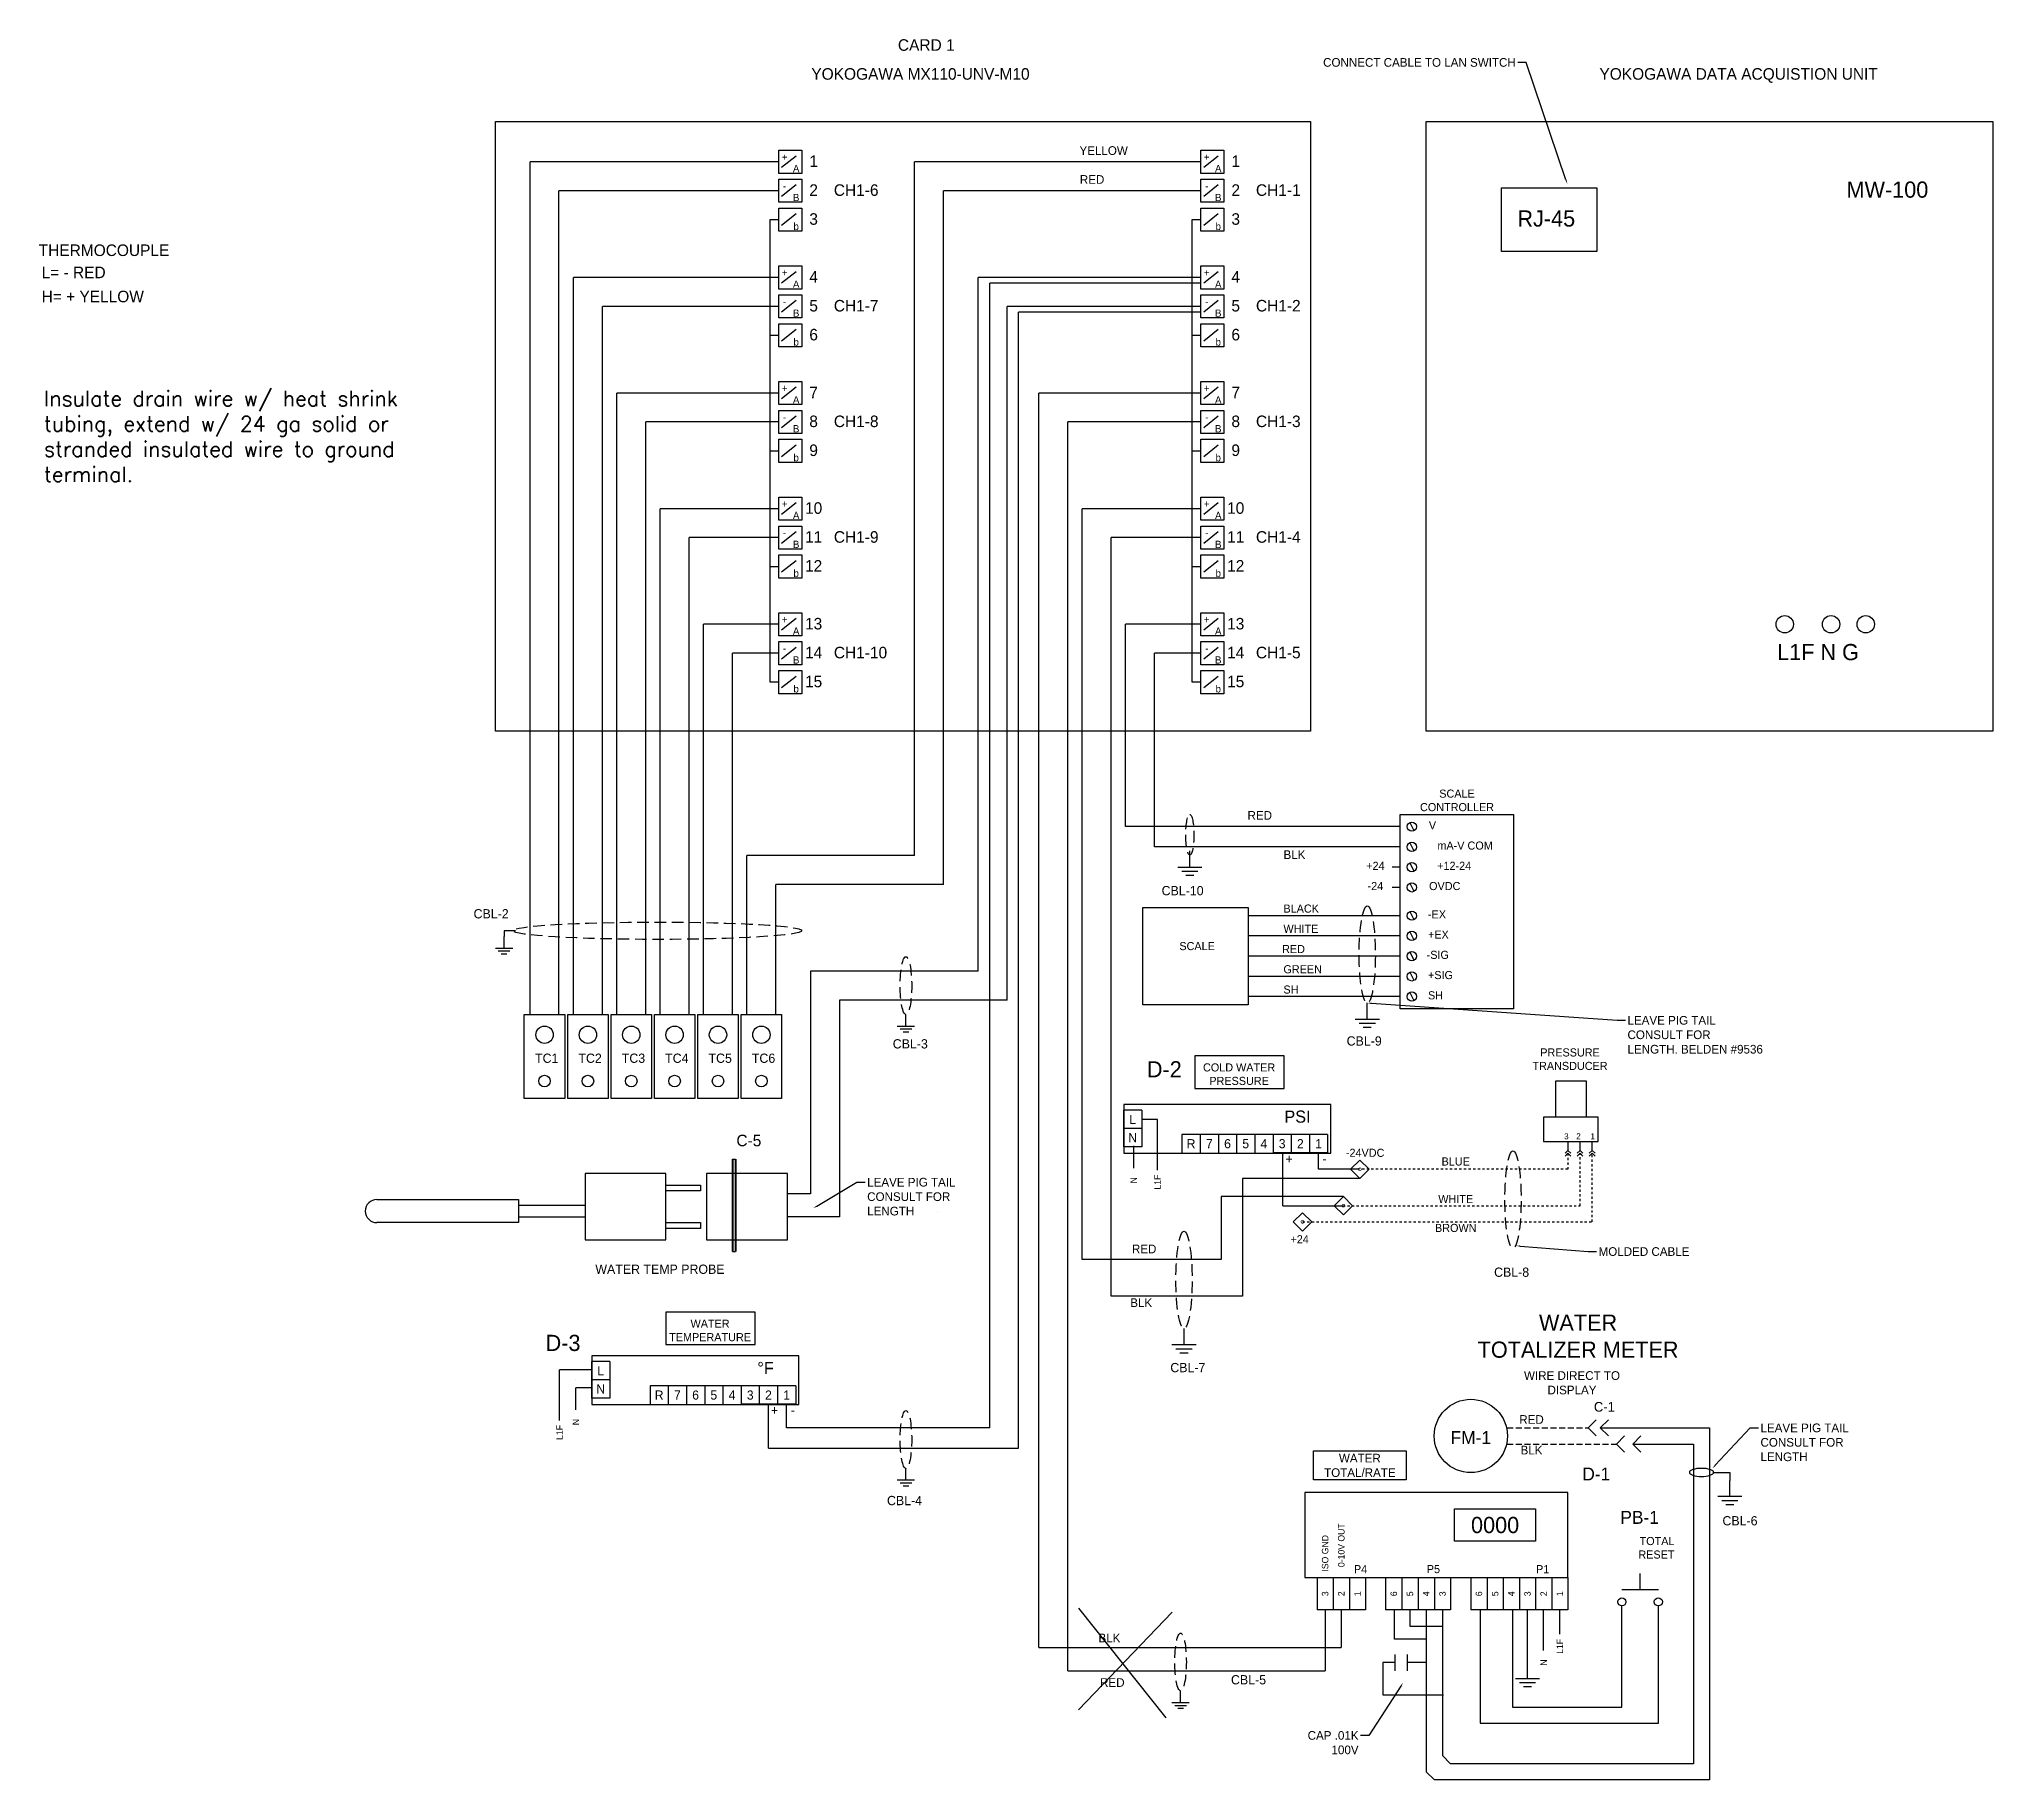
# Model space of a CAD drawing. Extents: x -159 to 139, y -25 to 155.
# Drawn here: x 20.6 to 105.1, y 79.9 to 155.2 of the extents above; entities that cross this region are included whole.
import ezdxf
from ezdxf import colors
from ezdxf.entities.mleader import LeaderData, LeaderLine
from ezdxf.enums import TextEntityAlignment as Align
from ezdxf.math import Vec2, Vec3

# ---------------------------------------------------------------- set-up
doc = ezdxf.new("R2010")
doc.units = 0
doc.header["$MEASUREMENT"] = 0
doc.linetypes.add('DASHED', pattern=[0.75, 0.5, -0.25])
doc.linetypes.add('HIDDEN', pattern=[0.375, 0.25, -0.125])
doc.layers.get('0').update_dxf_attribs({"linetype": 'CONTINUOUS'})
for name, color, linetype in [('COMP', 3, 'CONTINUOUS'), ('DASH', 3, 'DASHED'), ('DEVICE', 5, 'CONTINUOUS'), ('ELEC', 1, 'CONTINUOUS'), ('Field Wire', 2, 'HIDDEN'), ('HIDDEN', 3, 'HIDDEN'), ('TERMINAL', 6, 'CONTINUOUS'), ('TEXT', 4, 'CONTINUOUS'), ('WIRE', 1, 'CONTINUOUS'), ('WIRE BIG', 1, 'CONTINUOUS')]:
    doc.layers.add(name, color=color, linetype=linetype)
doc.styles.add('SIMPLEX', font='SIMPLEX.shx')

msp = doc.modelspace()

# ---------------------------------------------------------------- texts
for s, height, p in [('CARD 1', 0.5, (59.00461, 154.67717)), ('YOKOGAWA MX110-UNV-M10', 0.5, (58.75461, 153.42717)), ('YOKOGAWA DATA ACQUISTION UNIT', 0.5, (94.12961, 153.42717)), ('+', 0.3125, (52.87961, 149.92717)), ('A', 0.3125, (53.37961, 149.42717)), ('1', 0.5, (54.13461, 149.65329)), ('+', 0.3125, (71.12961, 149.92717)), ('A', 0.3125, (71.62961, 149.42717)), ('1', 0.5, (72.38461, 149.65329)), ('-', 0.3125, (52.87961, 148.67717)), ('2', 0.5, (54.13461, 148.40329)), ('-', 0.3125, (71.12961, 148.67717)), ('2', 0.5, (72.38461, 148.40329)), ('B', 0.3125, (53.37961, 148.17717)), ('B', 0.3125, (71.62961, 148.17717)), ('b', 0.3125, (53.37961, 146.92717)), ('3', 0.5, (54.13461, 147.15329)), ('b', 0.3125, (71.62961, 146.92717)), ('3', 0.5, (72.38461, 147.15329)), ('+', 0.3125, (52.87961, 144.92717)), ('A', 0.3125, (53.37961, 144.42717)), ('4', 0.5, (54.13461, 144.65329)), ('+', 0.3125, (71.12961, 144.92717)), ('A', 0.3125, (71.62961, 144.42717)), ('4', 0.5, (72.38461, 144.65329)), ('-', 0.3125, (52.87961, 143.67717)), ('5', 0.5, (54.13461, 143.40329)), ('-', 0.3125, (71.12961, 143.67717)), ('5', 0.5, (72.38461, 143.40329)), ('B', 0.3125, (53.37961, 143.17717)), ('B', 0.3125, (71.62961, 143.17717)), ('b', 0.3125, (53.37961, 141.92717)), ('6', 0.5, (54.13461, 142.15329)), ('b', 0.3125, (71.62961, 141.92717)), ('6', 0.5, (72.38461, 142.15329)), ('+', 0.3125, (52.87961, 139.92717)), ('A', 0.3125, (53.37961, 139.42717)), ('7', 0.5, (54.13461, 139.65329)), ('+', 0.3125, (71.12961, 139.92717)), ('A', 0.3125, (71.62961, 139.42717)), ('7', 0.5, (72.38461, 139.65329)), ('-', 0.3125, (52.87961, 138.67717)), ('8', 0.5, (54.13461, 138.40329)), ('-', 0.3125, (71.12961, 138.67717)), ('8', 0.5, (72.38461, 138.40329)), ('B', 0.3125, (53.37961, 138.17717)), ('B', 0.3125, (71.62961, 138.17717)), ('b', 0.3125, (53.37961, 136.92717)), ('9', 0.5, (54.13461, 137.15329)), ('b', 0.3125, (71.62961, 136.92717)), ('9', 0.5, (72.38461, 137.15329)), ('+', 0.3125, (52.87961, 134.92717)), ('+', 0.3125, (71.12961, 134.92717)), ('A', 0.3125, (53.37961, 134.42717)), ('10', 0.5, (54.13461, 134.65329)), ('A', 0.3125, (71.62961, 134.42717)), ('10', 0.5, (72.38461, 134.65329)), ('-', 0.3125, (52.87961, 133.67717)), ('B', 0.3125, (53.37961, 133.17717)), ('11', 0.5, (54.13461, 133.40329)), ('-', 0.3125, (71.12961, 133.67717)), ('B', 0.3125, (71.62961, 133.17717)), ('11', 0.5, (72.38461, 133.40329)), ('12', 0.5, (54.13461, 132.15329)), ('12', 0.5, (72.38461, 132.15329)), ('b', 0.3125, (53.37961, 131.92717)), ('b', 0.3125, (71.62961, 131.92717)), ('+', 0.3125, (52.87961, 129.92717)), ('13', 0.5, (54.13461, 129.65329)), ('+', 0.3125, (71.12961, 129.92717)), ('13', 0.5, (72.38461, 129.65329)), ('A', 0.3125, (53.37961, 129.42717)), ('A', 0.3125, (71.62961, 129.42717)), ('-', 0.3125, (52.87961, 128.67717)), ('B', 0.3125, (53.37961, 128.17717)), ('14', 0.5, (54.13461, 128.40329)), ('-', 0.3125, (71.12961, 128.67717)), ('B', 0.3125, (71.62961, 128.17717)), ('14', 0.5, (72.38461, 128.40329)), ('15', 0.5, (54.13461, 127.15329)), ('15', 0.5, (72.38461, 127.15329)), ('b', 0.3125, (53.37961, 126.92717)), ('b', 0.3125, (71.62961, 126.92717))]:
    msp.add_text(s, height=height).set_placement(p, align=Align.CENTER)
for s, p in [('CH1-6', (55.00961, 148.40329)), ('CH1-1', (73.25961, 148.40329)), ('CH1-7', (55.00961, 143.40329)), ('CH1-2', (73.25961, 143.40329)), ('CH1-8', (55.00961, 138.40329)), ('CH1-3', (73.25961, 138.40329)), ('CH1-9', (55.00961, 133.40329)), ('CH1-4', (73.25961, 133.40329)), ('CH1-10', (55.00961, 128.40329)), ('CH1-5', (73.25961, 128.40329))]:
    msp.add_text(s, height=0.5).set_placement(p)
for s, insert, char_height, width, attachment_point in [('SCALE\\PCONTROLLER', (81.95393, 122.72873), 0.35, 3.3171432, 2), ('SCALE', (70.71507, 116.13587), 0.35, 3.3171432, 2), ('PRESSURE\\PTRANSDUCER', (86.84007, 111.53587), 0.35, 3.3171432, 2), ('COLD WATER PRESSURE', (72.53115, 110.4192), 0.35, 4.2349837, 5), ('PSI', (75.05489, 108.58214), 0.525, 3.9375, 5), ('WATER TEMPERATURE', (49.65751, 99.33707), 0.35, 4.2349837, 5), ('%%DF', (52.05625, 97.7125), 0.525, 3.9375, 5)]:
    msp.add_mtext(s, dxfattribs=dict(insert=insert, char_height=char_height, width=width, attachment_point=attachment_point))
at = {"layer": 'COMP'}
msp.add_text('0000', height=0.7, dxfattribs=at).set_placement((83.6, 90.925), align=Align.MIDDLE_CENTER)
for s, p in [('ISO GND', (76.25, 89.7)), ('0-10V OUT', (76.95, 90.05)), ('3', (76.25, 87.95)), ('2', (76.95, 87.95)), ('1', (77.65, 87.95)), ('6', (79.21774, 87.95)), ('5', (79.91774, 87.95)), ('4', (80.61774, 87.95)), ('3', (81.325, 87.95)), ('6', (82.9, 87.95)), ('5', (83.6, 87.95)), ('4', (84.3, 87.95)), ('3', (85, 87.95)), ('2', (85.7, 87.95)), ('1', (86.4, 87.95))]:
    msp.add_text(s, height=0.28, rotation=90, dxfattribs=at).set_placement(p, align=Align.MIDDLE_CENTER)
at = {"layer": 'COMP', "insert": (77.75278, 93.5), "char_height": 0.375, "width": 4.3805521, "attachment_point": 5}
msp.add_mtext('WATER \\PTOTAL/RATE', dxfattribs=at)
at = {"layer": 'TEXT'}
for s, height, p in [('YELLOW', 0.375, (66.675, 150.175)), ('RED', 0.375, (66.175, 148.925)), ('RED', 0.375, (73.425, 121.425)), ('BLK', 0.375, (74.925, 119.725)), ('D-2', 0.7, (69.29864, 110.28214)), ('RED', 0.375, (68.425, 102.675)), ('BLK', 0.375, (68.3, 100.35)), ('D-3', 0.7, (43.3, 98.45)), ('RED', 0.375, (85.175, 95.3)), ('C-1', 0.42, (88.325, 95.825)), ('FM-1', 0.56, (82.55, 94.425)), ('BLK', 0.375, (85.175, 93.975)), ('D-1', 0.56, (87.975, 92.85)), ('PB-1', 0.56, (89.85, 90.975)), ('BLK', 0.375, (66.925, 85.85)), ('RED', 0.375, (67.05, 83.925))]:
    msp.add_text(s, height=height, dxfattribs=at).set_placement(p, align=Align.CENTER)
at = {"layer": 'TEXT', "color": 4}
for s, p in [('THERMOCOUPLE', (20.62961, 145.80217)), ('H= + YELLOW', (20.75461, 143.80217)), ('C-5', (50.79628, 107.30217))]:
    msp.add_text(s, height=0.5, dxfattribs=at).set_placement(p)
at = {"layer": 'TEXT'}
for s, height, p in [('L= - RED', 0.5, (20.75461, 144.84384)), ('CBL-10', 0.4, (69.18163, 118.15731)), ('CBL-2', 0.4, (39.43163, 117.15731)), ('CBL-3', 0.4, (57.55663, 111.53231)), ('CBL-9', 0.4, (77.18163, 111.65731)), ('3', 0.2625, (86.58385, 107.60374)), ('2', 0.2625, (87.10885, 107.60374)), ('1', 0.2625, (87.72135, 107.60374)), ('CBL-8', 0.4, (83.55663, 101.65731)), ('CBL-7', 0.4, (69.55663, 97.53231)), ('CBL-4', 0.4, (57.30663, 91.78231)), ('CBL-6', 0.4, (93.43163, 90.90731)), ('CBL-5', 0.4, (72.18163, 84.03231))]:
    msp.add_text(s, height=height, dxfattribs=at).set_placement(p)
at = {"layer": 'TEXT', "lineweight": 30}
for s, p in [('V', (81.04864, 121.00714)), ('mA-V COM', (83.49864, 120.13214)), ('+12-24', (82.56531, 119.25714)), ('OVDC', (82.09864, 118.38214))]:
    msp.add_text(s, height=0.35, dxfattribs=at).set_placement(p, align=Align.RIGHT)
for s, p in [('+24', (78.42364, 119.25714)), ('-24', (78.42364, 118.38214)), ('BLUE', (81.89837, 106.47138)), ('WHITE', (81.89837, 104.84638)), ('BROWN', (81.89837, 103.59638)), ('+24', (75.14864, 103.10714))]:
    msp.add_text(s, height=0.35, dxfattribs=at).set_placement(p, align=Align.CENTER)
for s, p in [('BLACK', (74.44864, 117.40714)), ('-EX', (80.69864, 117.15714)), ('WHITE', (74.44864, 116.53214)), ('+EX', (80.69864, 116.28214)), ('RED', (74.39031, 115.65714)), ('-SIG', (80.64031, 115.40714)), ('GREEN', (74.44864, 114.78214)), ('SH', (74.44864, 113.90714)), ('+SIG', (80.69864, 114.53214)), ('SH', (80.69864, 113.65714)), ('-24VDC', (77.14837, 106.84638))]:
    msp.add_text(s, height=0.35, dxfattribs=at).set_placement(p)
at = {"layer": 'TEXT'}
for s, p in [('TC1', (43.09991, 110.91098)), ('TC2', (44.97491, 110.91098)), ('TC3', (46.84991, 110.91098)), ('TC4', (48.72491, 110.91098)), ('TC5', (50.59991, 110.91098)), ('TC6', (52.47491, 110.91098)), ('WATER TEMP PROBE', (50.28342, 101.78598))]:
    msp.add_text(s, height=0.4, dxfattribs=at).set_placement(p, align=Align.RIGHT)
for s, p in [('L', (67.9283, 108.46417)), ('N', (67.9283, 107.67667)), ('R', (70.45429, 107.41417)), ('7', (71.24179, 107.41417)), ('6', (72.02929, 107.41417)), ('5', (72.81679, 107.41417)), ('4', (73.60429, 107.41417)), ('3', (74.39179, 107.41417)), ('2', (75.17929, 107.41417)), ('1', (75.96679, 107.41417)), ('+', (74.69179, 106.75726)), ('-', (76.22929, 106.75726)), ('L', (44.92965, 97.59453)), ('N', (44.92965, 96.80703)), ('R', (47.45565, 96.54453)), ('7', (48.24315, 96.54453)), ('6', (49.03065, 96.54453)), ('5', (49.81815, 96.54453)), ('4', (50.60565, 96.54453)), ('3', (51.39315, 96.54453)), ('2', (52.18065, 96.54453)), ('1', (52.96815, 96.54453)), ('+', (52.44315, 95.88763)), ('-', (53.23065, 95.88763))]:
    msp.add_text(s, height=0.39375, dxfattribs=at).set_placement(p, align=Align.MIDDLE_CENTER)
for s, p in [('N', (67.97364, 105.83214)), ('L1F', (69.00105, 105.75123)), ('N', (43.85, 95.375)), ('L1F', (43.15, 94.925)), ('L1F', (86.4, 85.675)), ('N', (85.7, 84.975))]:
    msp.add_text(s, height=0.28, rotation=90, dxfattribs=at).set_placement(p, align=Align.MIDDLE_CENTER)
for s, p in [('P4', (77.78322, 89.01559)), ('P5', (80.93322, 89.01559)), ('P1', (85.65822, 89.01559))]:
    msp.add_text(s, height=0.35, dxfattribs=at).set_placement(p, align=Align.MIDDLE)
at = {"layer": 'TEXT', "linetype": 'ByBlock', "char_height": 0.7, "width": 10.675, "attachment_point": 2}
for s, insert in [('MW-100', (100.5625, 149.025)), ('RJ-45', (85.8125, 147.775)), ('L1F N G', (97.5625, 129.025)), ('WATER\\PTOTALIZER METER', (87.1875, 100.025))]:
    msp.add_mtext(s, dxfattribs=dict(at, insert=insert))
at = {"layer": 'TEXT', "color": 4, "insert": (20.85994, 139.96926), "char_height": 0.65625, "width": 17.1445312, "attachment_point": 1, "style": 'SIMPLEX'}
msp.add_mtext('Insulate drain wire w/ heat shrink tubing, extend w/ 24 ga solid or stranded insulated wire to ground terminal.', dxfattribs=at)
at = {"layer": 'TEXT', "linetype": 'ByBlock', "lineweight": 30, "insert": (86.925, 97.575), "char_height": 0.375, "width": 5.8405712, "attachment_point": 2}
msp.add_mtext('WIRE DIRECT TO DISPLAY ', dxfattribs=at)
at = {"layer": 'TEXT', "linetype": 'ByBlock', "lineweight": 30, "insert": (91.35597, 90.40597), "char_height": 0.35, "attachment_point": 3}
msp.add_mtext_dynamic_manual_height_columns('TOTAL\\PRESET', width=3.0473107, gutter_width=1.25, heights=[0], dxfattribs=at)

# ---------------------------------------------------------------- blocks, each defined once
blk = doc.blocks.new('GND')
for p, q in [((0, -0.5), (0, 0)), ((-0.375, -0.5), (0.375, -0.5)), ((-0.25, -0.625), (0.25, -0.625)), ((-0.125, -0.75), (0.125, -0.75))]:
    blk.add_line(p, q)

# ---------------------------------------------------------------- linework, layer by layer
for p, q in [((76.49864, 109.10714), (67.54214, 109.10714)), ((67.54214, 109.10714), (67.54214, 107.00714)), ((76.49864, 107.00714), (76.49864, 109.10714)), ((88.06114, 108.56764), (85.68814, 108.56764)), ((85.68814, 108.56764), (85.68814, 107.50714)), ((88.06114, 107.50714), (88.06114, 108.56764)), ((85.68814, 107.50714), (88.06114, 107.50714)), ((67.54214, 107.00714), (76.49864, 107.00714)), ((53.5, 98.2375), (44.5435, 98.2375)), ((44.5435, 98.2375), (44.5435, 96.1375)), ((53.5, 96.1375), (53.5, 98.2375)), ((44.5435, 96.1375), (53.5, 96.1375))]:
    msp.add_line(p, q)
at = {"linetype": 'ByBlock'}
for points in [[(74.47364, 111.20714), (70.62364, 111.20714), (70.62364, 109.80714), (74.47364, 109.80714)], [(87.53614, 108.55714), (86.22364, 108.55714), (86.22364, 110.13214), (87.53614, 110.13214)], [(51.6, 100.125), (47.75, 100.125), (47.75, 98.725), (51.6, 98.725)]]:
    msp.add_lwpolyline(points, close=True, dxfattribs=at)
at = {"layer": 'COMP'}
for p, q in [((53.375, 150.125), (52.75, 149.625)), ((71.625, 150.125), (71, 149.625)), ((53.375, 148.875), (52.75, 148.375)), ((71.625, 148.875), (71, 148.375)), ((53.375, 147.625), (52.75, 147.125)), ((71.625, 147.625), (71, 147.125)), ((53.375, 145.125), (52.75, 144.625)), ((71.625, 145.125), (71, 144.625)), ((53.375, 143.875), (52.75, 143.375)), ((71.625, 143.875), (71, 143.375)), ((53.375, 142.625), (52.75, 142.125)), ((71.625, 142.625), (71, 142.125)), ((53.375, 140.125), (52.75, 139.625)), ((71.625, 140.125), (71, 139.625)), ((53.375, 138.875), (52.75, 138.375)), ((71.625, 138.875), (71, 138.375)), ((53.375, 137.625), (52.75, 137.125)), ((71.625, 137.625), (71, 137.125)), ((53.375, 135.125), (52.75, 134.625)), ((71.625, 135.125), (71, 134.625)), ((53.375, 133.875), (52.75, 133.375)), ((71.625, 133.875), (71, 133.375)), ((53.375, 132.625), (52.75, 132.125)), ((71.625, 132.625), (71, 132.125)), ((53.375, 130.125), (52.75, 129.625)), ((71.625, 130.125), (71, 129.625)), ((53.375, 128.875), (52.75, 128.375)), ((71.625, 128.875), (71, 128.375)), ((53.375, 127.625), (52.75, 127.125)), ((71.625, 127.625), (71, 127.125)), ((68.32205, 108.85792), (67.53455, 108.85792)), ((67.53455, 108.85792), (67.53455, 108.07042)), ((68.32205, 108.85792), (68.32205, 108.07042)), ((68.32205, 108.07042), (67.53455, 108.07042)), ((68.32205, 108.07042), (67.53455, 108.07042)), ((67.53455, 108.07042), (67.53455, 107.28292)), ((68.32205, 108.07042), (68.32205, 107.28292)), ((70.84804, 107.80792), (70.06054, 107.80792)), ((70.06054, 107.80792), (70.06054, 107.02042)), ((71.63554, 107.80792), (70.84804, 107.80792)), ((70.84804, 107.80792), (70.84804, 107.02042)), ((72.42304, 107.80792), (71.63554, 107.80792)), ((71.63554, 107.80792), (71.63554, 107.02042)), ((73.21054, 107.80792), (72.42304, 107.80792)), ((72.42304, 107.80792), (72.42304, 107.02042)), ((73.99804, 107.80792), (73.21054, 107.80792)), ((73.21054, 107.80792), (73.21054, 107.02042)), ((74.78554, 107.80792), (73.99804, 107.80792)), ((73.99804, 107.80792), (73.99804, 107.02042)), ((75.57304, 107.80792), (74.78554, 107.80792)), ((74.78554, 107.80792), (74.78554, 107.02042)), ((74.78554, 107.80792), (74.78554, 107.02042)), ((76.36054, 107.80792), (75.57304, 107.80792)), ((75.57304, 107.80792), (75.57304, 107.02042)), ((76.36054, 107.80792), (76.36054, 107.02042)), ((68.32205, 107.28292), (67.53455, 107.28292)), ((74.78554, 107.02042), (73.99804, 107.02042)), ((75.57304, 107.02042), (74.78554, 107.02042)), ((76.36054, 107.02042), (75.57304, 107.02042)), ((45.3234, 97.98828), (44.5359, 97.98828)), ((44.5359, 97.98828), (44.5359, 97.20078)), ((45.3234, 97.20078), (44.5359, 97.20078)), ((45.3234, 97.20078), (44.5359, 97.20078)), ((44.5359, 97.20078), (44.5359, 96.41328)), ((45.3234, 97.98828), (45.3234, 97.20078)), ((45.3234, 97.20078), (45.3234, 96.41328)), ((45.3234, 96.41328), (44.5359, 96.41328)), ((47.8494, 96.93828), (47.0619, 96.93828)), ((47.0619, 96.93828), (47.0619, 96.15078)), ((48.6369, 96.93828), (47.8494, 96.93828)), ((47.8494, 96.93828), (47.8494, 96.15078)), ((49.4244, 96.93828), (48.6369, 96.93828)), ((48.6369, 96.93828), (48.6369, 96.15078)), ((50.2119, 96.93828), (49.4244, 96.93828)), ((49.4244, 96.93828), (49.4244, 96.15078)), ((50.9994, 96.93828), (50.2119, 96.93828)), ((50.2119, 96.93828), (50.2119, 96.15078)), ((51.7869, 96.93828), (50.9994, 96.93828)), ((50.9994, 96.93828), (50.9994, 96.15078)), ((52.5744, 96.93828), (51.7869, 96.93828)), ((51.7869, 96.93828), (51.7869, 96.15078)), ((51.7869, 96.93828), (51.7869, 96.15078)), ((53.3619, 96.93828), (52.5744, 96.93828)), ((52.5744, 96.93828), (52.5744, 96.15078)), ((53.3619, 96.93828), (53.3619, 96.15078)), ((51.7869, 96.15078), (50.9994, 96.15078)), ((52.5744, 96.15078), (51.7869, 96.15078)), ((53.3619, 96.15078), (52.5744, 96.15078)), ((75.375, 92.325), (75.375, 88.65)), ((86.75, 92.325), (75.375, 92.325)), ((86.75, 88.65), (86.75, 92.325)), ((81.85, 91.625), (85.35, 91.625)), ((81.85, 90.225), (81.85, 91.625)), ((85.35, 91.625), (85.35, 90.225)), ((85.35, 90.225), (81.85, 90.225)), ((75.375, 88.65), (86.75, 88.65)), ((75.9, 88.65), (75.9, 87.25)), ((76.6, 88.65), (76.6, 87.25)), ((77.3, 88.65), (77.3, 87.25)), ((78, 88.65), (78, 87.25)), ((78.86774, 88.65), (78.86774, 87.25)), ((79.56774, 88.65), (79.56774, 87.25)), ((80.26774, 88.65), (80.26774, 87.25)), ((80.975, 88.65), (80.975, 87.25)), ((81.675, 88.65), (81.675, 87.25)), ((82.55, 88.65), (82.55, 87.25)), ((83.25, 88.65), (83.25, 87.25)), ((83.95, 88.65), (83.95, 87.25)), ((84.65, 88.65), (84.65, 87.25)), ((85.35, 88.65), (85.35, 87.25)), ((86.05, 88.65), (86.05, 87.25)), ((86.75, 88.65), (86.75, 87.25)), ((76.6, 87.25), (75.9, 87.25)), ((77.3, 87.25), (76.6, 87.25)), ((78, 87.25), (77.3, 87.25)), ((79.56774, 87.25), (78.86774, 87.25)), ((80.26774, 87.25), (79.56774, 87.25)), ((80.96774, 87.25), (80.26774, 87.25)), ((81.675, 87.25), (80.975, 87.25)), ((83.25, 87.25), (82.55, 87.25)), ((83.95, 87.25), (83.25, 87.25)), ((84.65, 87.25), (83.95, 87.25)), ((85.35, 87.25), (84.65, 87.25)), ((86.05, 87.25), (85.35, 87.25)), ((86.75, 87.25), (86.05, 87.25))]:
    msp.add_line(p, q, dxfattribs=at)
at = {"layer": 'COMP', "linetype": 'ByBlock'}
for p, q in [((79.91464, 121.3052), (80.08964, 120.9552)), ((79.91464, 120.4302), (80.08964, 120.0802)), ((79.91464, 119.5552), (80.08964, 119.2052)), ((79.91464, 118.6802), (80.08964, 118.3302)), ((79.91464, 117.4552), (80.08964, 117.1052)), ((79.91464, 116.5802), (80.08964, 116.2302)), ((79.91464, 115.7052), (80.08964, 115.3552)), ((79.91464, 114.8302), (80.08964, 114.4802)), ((79.91464, 113.9552), (80.08964, 113.6052))]:
    msp.add_line(p, q, dxfattribs=at)
at = {"layer": 'COMP', "linetype": 'ByBlock', "lineweight": 30}
for p, q in [((89.87162, 88.125), (89.87162, 88.825)), ((90.65912, 88.125), (89.08412, 88.125))]:
    msp.add_line(p, q, dxfattribs=at)
at = {"layer": 'COMP'}
for points in [[(40.375, 151.625), (75.625, 151.625), (75.625, 125.25), (40.375, 125.25)], [(80.625, 151.625), (105.125, 151.625), (105.125, 125.25), (80.625, 125.25)], [(52.625, 150.375), (53.625, 150.375), (53.625, 149.375), (52.625, 149.375)], [(70.875, 150.375), (71.875, 150.375), (71.875, 149.375), (70.875, 149.375)], [(52.625, 149.125), (53.625, 149.125), (53.625, 148.125), (52.625, 148.125)], [(70.875, 149.125), (71.875, 149.125), (71.875, 148.125), (70.875, 148.125)], [(83.875, 148.75), (88, 148.75), (88, 146), (83.875, 146)], [(52.625, 147.875), (53.625, 147.875), (53.625, 146.875), (52.625, 146.875)], [(70.875, 147.875), (71.875, 147.875), (71.875, 146.875), (70.875, 146.875)], [(52.625, 145.375), (53.625, 145.375), (53.625, 144.375), (52.625, 144.375)], [(70.875, 145.375), (71.875, 145.375), (71.875, 144.375), (70.875, 144.375)], [(52.625, 144.125), (53.625, 144.125), (53.625, 143.125), (52.625, 143.125)], [(70.875, 144.125), (71.875, 144.125), (71.875, 143.125), (70.875, 143.125)], [(52.625, 142.875), (53.625, 142.875), (53.625, 141.875), (52.625, 141.875)], [(70.875, 142.875), (71.875, 142.875), (71.875, 141.875), (70.875, 141.875)], [(52.625, 140.375), (53.625, 140.375), (53.625, 139.375), (52.625, 139.375)], [(70.875, 140.375), (71.875, 140.375), (71.875, 139.375), (70.875, 139.375)], [(52.625, 139.125), (53.625, 139.125), (53.625, 138.125), (52.625, 138.125)], [(70.875, 139.125), (71.875, 139.125), (71.875, 138.125), (70.875, 138.125)], [(52.625, 137.875), (53.625, 137.875), (53.625, 136.875), (52.625, 136.875)], [(70.875, 137.875), (71.875, 137.875), (71.875, 136.875), (70.875, 136.875)], [(52.625, 135.375), (53.625, 135.375), (53.625, 134.375), (52.625, 134.375)], [(70.875, 135.375), (71.875, 135.375), (71.875, 134.375), (70.875, 134.375)], [(52.625, 134.125), (53.625, 134.125), (53.625, 133.125), (52.625, 133.125)], [(70.875, 134.125), (71.875, 134.125), (71.875, 133.125), (70.875, 133.125)], [(52.625, 132.875), (53.625, 132.875), (53.625, 131.875), (52.625, 131.875)], [(70.875, 132.875), (71.875, 132.875), (71.875, 131.875), (70.875, 131.875)], [(52.625, 130.375), (53.625, 130.375), (53.625, 129.375), (52.625, 129.375)], [(70.875, 130.375), (71.875, 130.375), (71.875, 129.375), (70.875, 129.375)], [(52.625, 129.125), (53.625, 129.125), (53.625, 128.125), (52.625, 128.125)], [(70.875, 129.125), (71.875, 129.125), (71.875, 128.125), (70.875, 128.125)], [(52.625, 127.875), (53.625, 127.875), (53.625, 126.875), (52.625, 126.875)], [(70.875, 127.875), (71.875, 127.875), (71.875, 126.875), (70.875, 126.875)], [(79.5, 121.65), (84.4, 121.65), (84.4, 113.25), (79.5, 113.25)], [(68.375, 117.625), (72.925, 117.625), (72.925, 113.425), (68.375, 113.425)], [(75.75, 94.125), (79.75, 94.125), (79.75, 92.875), (75.75, 92.875)]]:
    msp.add_lwpolyline(points, close=True, dxfattribs=at)
for centre, radius in [((96.125, 129.875), 0.375), ((98.125, 129.875), 0.375), ((99.625, 129.875), 0.375), ((82.55, 94.775), 1.58469)]:
    msp.add_circle(centre, radius, dxfattribs=at)
at = {"layer": 'COMP', "linetype": 'ByBlock'}
for centre in [(79.99901, 121.125), (79.99901, 120.25), (79.99901, 119.375), (79.99901, 118.5), (79.99901, 117.275), (79.99901, 116.4), (79.99901, 115.525), (79.99901, 114.65), (79.99901, 113.775)]:
    msp.add_circle(centre, 0.20099, dxfattribs=at)
at = {"layer": 'COMP', "linetype": 'ByBlock', "lineweight": 30}
for centre in [(89.08412, 87.6), (90.65912, 87.6)]:
    msp.add_circle(centre, 0.175, dxfattribs=at)
at = {"layer": 'DASH', "linetype": 'ByBlock'}
for p, q in [((87.625, 95.125), (87.975, 95.475)), ((88.15, 95.125), (88.5, 95.475)), ((87.625, 95.125), (87.975, 94.775)), ((88.15, 95.125), (88.5, 94.775)), ((88.85, 94.425), (89.2, 94.775)), ((89.55, 94.425), (89.9, 94.775)), ((88.85, 94.425), (89.2, 94.075)), ((89.55, 94.425), (89.9, 94.075))]:
    msp.add_line(p, q, dxfattribs=at)
at = {"layer": 'DASH'}
for centre, major_axis, ratio in [((70.4, 120.775), (0, 0.875), 0.2), ((78.07267, 115.59913), (0, 2.1), 0.16666667), ((47.375, 116.625), (6.25, 0), 0.06), ((58.125, 114.25), (0, -1.25), 0.2), ((84.375, 105), (0, 2.1), 0.16666667), ((70.15, 101.525), (0, 2.1), 0.16666667), ((58.125, 94.625), (0, -1.25), 0.2), ((70, 85), (0, -1.25), 0.2)]:
    msp.add_ellipse(centre, major_axis=major_axis, ratio=ratio, dxfattribs=at)
at = {"layer": 'DEVICE', "lineweight": 40}
for p, q in [((50.625, 106.75), (50.625, 102.75)), ((50.75, 106.75), (50.75, 102.75))]:
    msp.add_line(p, q, dxfattribs=at)
at = {"layer": 'DEVICE'}
for p, q in [((50.625, 106.75), (50.75, 106.75)), ((47.75, 106.125), (44.25, 106.125)), ((44.25, 106.125), (44.25, 103.25)), ((47.75, 103.25), (47.75, 106.125)), ((47.75, 105.625), (49.25, 105.625)), ((49.25, 105.625), (49.25, 105.375)), ((53, 106.125), (49.5, 106.125)), ((49.5, 106.125), (49.5, 103.25)), ((53, 103.25), (53, 106.125)), ((35.25, 105), (41.375, 105)), ((41.375, 105), (41.375, 104)), ((49.25, 105.375), (47.75, 105.375)), ((41.375, 104), (35.25, 104)), ((47.75, 104), (49.25, 104)), ((49.25, 104), (49.25, 103.75)), ((59.5, 104.5), (59.5, 104.5)), ((44.25, 103.25), (47.75, 103.25)), ((49.25, 103.75), (47.75, 103.75)), ((49.5, 103.25), (53, 103.25)), ((50.625, 102.75), (50.75, 102.75))]:
    msp.add_line(p, q, dxfattribs=at)
for points in [[(41.625, 109.375), (41.625, 113), (43.375, 113), (43.375, 109.375)], [(43.5, 109.375), (43.5, 113), (45.25, 113), (45.25, 109.375)], [(45.375, 109.375), (45.375, 113), (47.125, 113), (47.125, 109.375)], [(47.25, 109.375), (47.25, 113), (49, 113), (49, 109.375)], [(49.125, 109.375), (49.125, 113), (50.875, 113), (50.875, 109.375)], [(51, 109.375), (51, 113), (52.75, 113), (52.75, 109.375)]]:
    msp.add_lwpolyline(points, close=True, dxfattribs=at)
for centre, radius in [((42.5, 112.125), 0.375), ((44.375, 112.125), 0.375), ((46.25, 112.125), 0.375), ((48.125, 112.125), 0.375), ((50, 112.125), 0.375), ((51.875, 112.125), 0.375), ((42.5, 110.125), 0.25), ((44.375, 110.125), 0.25), ((46.25, 110.125), 0.25), ((48.125, 110.125), 0.25), ((50, 110.125), 0.25), ((51.875, 110.125), 0.25)]:
    msp.add_circle(centre, radius, dxfattribs=at)
for start, end in [(90, 180), (180, 270)]:
    msp.add_arc((35.25, 104.5), 0.5, start, end, dxfattribs=at)
at = {"layer": 'ELEC'}
for p, q in [((52.625, 149.875), (41.875, 149.875)), ((41.875, 113), (41.875, 149.875)), ((70.875, 149.875), (58.5, 149.875)), ((58.5, 119.875), (58.5, 149.875)), ((52.625, 148.625), (43.125, 148.625)), ((43.125, 113), (43.125, 148.625)), ((70.875, 148.625), (59.75, 148.625)), ((59.75, 118.625), (59.75, 148.625)), ((52.25, 127.375), (52.25, 147.375)), ((52.25, 147.375), (52.625, 147.375)), ((70.5, 127.375), (70.5, 147.375)), ((70.5, 147.375), (70.875, 147.375)), ((52.625, 144.875), (43.75, 144.875)), ((43.75, 113), (43.75, 144.875)), ((70.875, 144.875), (61.25, 144.875)), ((61.25, 114.875), (61.25, 144.875)), ((70.875, 144.625), (61.75, 144.625)), ((61.75, 95.125), (61.75, 144.625)), ((52.625, 143.625), (45, 143.625)), ((45, 113), (45, 143.625)), ((70.875, 143.625), (62.5, 143.625)), ((62.5, 113.625), (62.5, 143.625)), ((70.875, 143.375), (63, 143.375)), ((63, 94.25), (63, 143.375)), ((52.25, 142.375), (52.625, 142.375)), ((70.5, 142.375), (70.875, 142.375)), ((52.625, 139.875), (45.625, 139.875)), ((45.625, 113), (45.625, 139.875)), ((70.875, 139.875), (63.875, 139.875)), ((63.875, 85.625), (63.875, 139.875)), ((52.625, 138.625), (46.875, 138.625)), ((46.875, 113), (46.875, 138.625)), ((70.875, 138.625), (65.125, 138.625)), ((65.125, 84.625), (65.125, 138.625)), ((52.25, 137.375), (52.625, 137.375)), ((70.5, 137.375), (70.875, 137.375)), ((52.625, 134.875), (47.5, 134.875)), ((47.5, 113), (47.5, 134.875)), ((70.875, 134.875), (65.75, 134.875)), ((65.75, 102.4), (65.75, 134.875)), ((52.625, 133.625), (48.75, 133.625)), ((48.75, 113), (48.75, 133.625)), ((70.875, 133.625), (67, 133.625)), ((67, 100.825), (67, 133.625)), ((52.25, 132.375), (52.625, 132.375)), ((70.5, 132.375), (70.875, 132.375)), ((52.625, 129.875), (49.375, 129.875)), ((49.375, 113), (49.375, 129.875)), ((70.875, 129.875), (67.625, 129.875)), ((67.625, 121.125), (67.625, 129.875)), ((52.625, 128.625), (50.625, 128.625)), ((50.625, 113), (50.625, 128.625)), ((70.875, 128.625), (68.875, 128.625)), ((68.875, 120.25), (68.875, 128.625)), ((52.625, 127.375), (52.25, 127.375)), ((70.875, 127.375), (70.5, 127.375)), ((79.5, 121.125), (67.625, 121.125)), ((79.5, 120.25), (68.875, 120.25)), ((51.25, 113), (51.25, 119.875)), ((58.5, 119.875), (51.25, 119.875)), ((79.5, 119.375), (79.15, 119.375)), ((52.5, 113), (52.5, 118.625)), ((59.75, 118.625), (52.5, 118.625)), ((79.5, 118.5), (79.15, 118.5)), ((79.5, 117.275), (72.925, 117.275)), ((79.5, 116.4), (72.925, 116.4)), ((79.5, 115.525), (72.925, 115.525)), ((61.25, 114.875), (54, 114.875)), ((54, 114.875), (54, 105.25)), ((79.5, 114.65), (72.925, 114.65)), ((62.5, 113.625), (55.25, 113.625)), ((55.25, 113.625), (55.25, 104.25)), ((79.5, 113.775), (72.925, 113.775)), ((72.675, 105.90978), (72.675, 100.825)), ((77.75232, 105.90978), (72.675, 105.90978)), ((54, 105.25), (53, 105.25)), ((71.75, 105.12988), (71.75, 102.4)), ((77.04085, 105.12988), (71.75, 105.12988)), ((55.25, 104.25), (53, 104.25)), ((71.75, 102.4), (65.75, 102.4)), ((72.675, 100.825), (67, 100.825)), ((61.75, 95.125), (52.96815, 95.125)), ((88.15, 95.125), (92.875, 95.125)), ((92.875, 95.125), (92.875, 79.9)), ((52.18065, 94.25), (63, 94.25)), ((89.55, 94.425), (92.175, 94.425)), ((92.175, 94.425), (92.175, 80.6)), ((63.875, 85.625), (76.95, 85.625)), ((65.125, 84.625), (76.25, 84.625)), ((92.175, 80.6), (81.675, 80.6)), ((92.875, 79.9), (80.975, 79.9))]:
    msp.add_line(p, q, dxfattribs=at)
at = {"layer": 'ELEC', "ltscale": 0.1}
for p, q in [((86.74864, 107.50714), (86.74864, 107.125)), ((87.27364, 107.12438), (87.27364, 107.50714)), ((87.79864, 107.12322), (87.79864, 107.50714))]:
    msp.add_line(p, q, dxfattribs=at)
at = {"layer": 'ELEC', "linetype": 'ByBlock'}
msp.add_line((84.64864, 105.95714), (84.64864, 105.95714), dxfattribs=at)
at = {"layer": 'ELEC', "linetype": 'ByBlock', "lineweight": 30}
for p, q in [((80.625, 87.25), (80.625, 80.25)), ((81.325, 87.25), (81.325, 80.95)), ((81.675, 80.6), (81.325, 80.95)), ((80.975, 79.9), (80.625, 80.25))]:
    msp.add_line(p, q, dxfattribs=at)
at = {"layer": 'Field Wire', "ltscale": 0.1}
for p, q in [((86.74864, 107), (86.74864, 106.30714)), ((87.27364, 104.73214), (87.27364, 106.99938)), ((87.79864, 104.03214), (87.79864, 106.99822))]:
    msp.add_line(p, q, dxfattribs=at)
at = {"layer": 'Field Wire', "linetype": 'DASHED', "ltscale": 0.1}
for p, q in [((86.74864, 106.30714), (77.75232, 106.30714)), ((75.27252, 104.03214), (87.79864, 104.03214)), ((77.01239, 104.73214), (87.27364, 104.73214))]:
    msp.add_line(p, q, dxfattribs=at)
at = {"layer": 'HIDDEN', "linetype": 'ByBlock'}
for p, q in [((41.25, 116.625), (40.75, 116.625)), ((40.75, 116.625), (40.75, 116.375)), ((93.05, 93.2), (93.75, 93.2)), ((93.75, 93.2), (93.75, 92.85))]:
    msp.add_line(p, q, dxfattribs=at)
at = {"layer": 'HIDDEN'}
for p, q in [((84.125, 95.125), (87.625, 95.125)), ((84.125, 94.425), (88.85, 94.425))]:
    msp.add_line(p, q, dxfattribs=at)
at = {"layer": 'HIDDEN', "linetype": 'ByBlock', "extrusion": (0, 0, -1)}
msp.add_ellipse((92.525, 93.2), major_axis=(-0.525, 0), ratio=0.33333333, dxfattribs=at)
at = {"layer": 'TERMINAL'}
for points in [[(77.75232, 106.70527), (78.15007, 106.30753), (77.75232, 105.90978), (77.35457, 106.30753)], [(77.04085, 105.12988), (77.4386, 104.73214), (77.04085, 104.33439), (76.6431, 104.73214)], [(75.27252, 104.42988), (75.67026, 104.03214), (75.27252, 103.63439), (74.87477, 104.03214)]]:
    msp.add_lwpolyline(points, close=True, dxfattribs=at)
at = {"layer": 'TERMINAL', "const_width": 0.02798}
for points in [[(77.68989, 106.30753, 1), (77.81475, 106.30753, 1)], [(76.97842, 104.73214, 1), (77.10328, 104.73214, 1)], [(75.21009, 104.03214, 1), (75.33495, 104.03214, 1)]]:
    msp.add_lwpolyline(points, format="xyb", close=True, dxfattribs=at)
at = {"layer": 'WIRE', "linetype": 'ByBlock'}
for p, q in [((69.00105, 108.46417), (68.32205, 108.46417)), ((74.42929, 104.73214), (74.42929, 107.02042)), ((75.96679, 106.30714), (75.96679, 107.02042)), ((44.529, 97.63793), (43.15, 97.63793)), ((43.85, 97.23793), (43.85, 97.23793)), ((44.529, 96.86293), (43.85, 96.86293)), ((52.18065, 94.25), (52.18065, 96.15078)), ((52.96815, 95.125), (52.96815, 96.15078)), ((76.25, 87.25), (76.25, 84.625)), ((76.95, 87.25), (76.95, 85.625))]:
    msp.add_line(p, q, dxfattribs=at)
at = {"layer": 'WIRE'}
for p, q in [((86.75, 107.125), (86.625, 107)), ((86.75, 107), (86.625, 106.875)), ((86.75, 107.125), (86.875, 107)), ((86.75, 107), (86.875, 106.875)), ((87.27303, 107.125), (87.14803, 107)), ((87.27303, 107), (87.14803, 106.875)), ((87.27303, 107.125), (87.39803, 107)), ((87.27303, 107), (87.39803, 106.875)), ((87.79686, 107.125), (87.67186, 107)), ((87.79686, 107), (87.67186, 106.875)), ((87.79686, 107.125), (87.92186, 107)), ((87.79686, 107), (87.92186, 106.875)), ((41.375, 104.75), (44.25, 104.75)), ((41.375, 104.25), (44.25, 104.25)), ((74.42929, 104.73214), (77.01239, 104.73214)), ((65.58271, 87.32769), (69.36786, 82.57913)), ((69.63194, 87.15182), (65.58271, 82.93088)), ((79.25017, 85.99177), (79.25017, 87.25133)), ((79.92126, 86.52808), (79.92126, 87.24723)), ((81.32442, 86.52808), (79.92126, 86.52808)), ((80.62894, 85.99177), (79.25017, 85.99177))]:
    msp.add_line(p, q, dxfattribs=at)
at = {"layer": 'WIRE', "ltscale": 0.1}
msp.add_line((77.73713, 106.30714), (75.96679, 106.30714), dxfattribs=at)
at = {"layer": 'WIRE', "linetype": 'ByBlock', "lineweight": 30}
for p, q in [((82.95912, 87.25), (82.95912, 82.35)), ((84.35912, 87.25), (84.35912, 83.05)), ((89.08412, 83.05), (89.08412, 87.425)), ((90.65912, 82.35), (90.65912, 87.425)), ((79.26939, 84.975), (78.74439, 84.975)), ((78.74439, 84.975), (78.74439, 83.575)), ((79.26939, 85.325), (79.26939, 84.625)), ((79.79439, 85.325), (79.79439, 84.625)), ((80.61976, 84.975), (79.79439, 84.975)), ((78.74439, 83.575), (81.36939, 83.575)), ((84.35912, 83.05), (89.08412, 83.05)), ((82.95912, 82.35), (90.65912, 82.35))]:
    msp.add_line(p, q, dxfattribs=at)
at = {"layer": 'WIRE BIG'}
for p, q in [((69.00105, 106.27623), (69.00105, 108.46417)), ((67.97364, 106.35714), (67.97364, 107.32007)), ((43.15, 95.45), (43.15, 97.63793)), ((43.85, 95.9), (43.85, 96.86293)), ((85, 84.975), (85, 87.25)), ((85.7, 85.5), (85.7, 87.25)), ((86.4, 86.2), (86.4, 87.25))]:
    msp.add_line(p, q, dxfattribs=at)

# ---------------------------------------------------------------- block references
at = {"layer": 'WIRE BIG', "yscale": 1.4, "zscale": 1.4}
for p, xscale in [((70.4, 120.075), 1.4), ((78.07267, 113.49913), 1.4), ((70.15, 99.425), 1.4), ((93.75, 92.85), -1.4), ((85, 84.975), -1.4)]:
    msp.add_blockref('GND', p, dxfattribs=dict(at, xscale=xscale))
at = {"layer": 'WIRE BIG'}
for p in [(40.75, 116.375), (58.125, 113), (58.125, 93.375), (70, 83.75)]:
    msp.add_blockref('GND', p, dxfattribs=at)

msp.set_redraw_order([(e.dxf.handle, doc.entitydb.next_handle()) for e in msp.query("TEXT MTEXT ATTDEF DIMENSION ARC_DIMENSION")])  # texts and dimensions are drawn at this point

# ---------------------------------------------------------------- leaders
at = {"linetype": 'ByBlock', "lineweight": 30}
ml = msp.add_multileader_mtext('Standard', dxfattribs=at)
ml.set_content('CONNECT CABLE TO LAN SWITCH', color=256)
ml.set_leader_properties()
ml.build(insert=Vec2(0, 0))
ml.multileader.update_dxf_attribs({"dogleg_length": 0.36, "arrow_head_size": 0.18})
ctx = ml.context
ctx.base_point, ctx.char_height, ctx.arrow_head_size, ctx.landing_gap_size, ctx.plane_origin = Vec3(74.40405, 154.175), 0.375, 0.18, 0.09, Vec3(178.72155, 139.925)
ctx.text_align_type = 2
notes = []
notes.append((ctx, [(0, (1, 1, 0), (84.94405, 154.175), (-1, 0), 0.36, [(0, [(86.72155, 148.925)], 0, [])])]))
ctx.mtext.insert, ctx.mtext.alignment, ctx.mtext.flow_direction = Vec3(84.49405, 154.3625), 3, 5
at = {"layer": 'TEXT'}
ml = msp.add_multileader_mtext('Standard', dxfattribs=at)
ml.set_content('LEAVE PIG TAIL\\PCONSULT FOR\\PLENGTH. BELDEN #9536', color=256)
ml.set_leader_properties()
ml.build(insert=Vec2(0, 0))
ml.multileader.update_dxf_attribs({"dogleg_length": 0.36, "arrow_head_size": 0.18})
ctx = ml.context
ctx.base_point, ctx.char_height, ctx.arrow_head_size, ctx.landing_gap_size, ctx.plane_origin = Vec3(89.235, 112.75), 0.375, 0.18, 0.09, Vec3(78.07267, 113.49913)
notes.append((ctx, [(0, (1, 1, 0), (88.875, 112.75), (1, 0), 0.36, [(0, [(78.07267, 113.49913)], 0, [])])]))
ctx.mtext.insert, ctx.mtext.flow_direction = Vec3(89.325, 112.9375), 5
ml = msp.add_multileader_mtext('Standard', dxfattribs=at)
ml.set_content('LEAVE PIG TAIL\\PCONSULT FOR\\PLENGTH', color=256)
ml.set_leader_properties()
ml.build(insert=Vec2(0, 0))
ml.multileader.update_dxf_attribs({"dogleg_length": 0.36, "arrow_head_size": 0.18})
ctx = ml.context
ctx.base_point, ctx.char_height, ctx.arrow_head_size, ctx.landing_gap_size, ctx.plane_origin = Vec3(56.36, 105.75), 0.375, 0.18, 0.09, Vec3(54.125, 104.625)
notes.append((ctx, [(0, (1, 1, 0), (56, 105.75), (1, 0), 0.36, [(0, [(54.125, 104.625)], 0, [])])]))
ctx.mtext.insert, ctx.mtext.flow_direction = Vec3(56.45, 105.9375), 5
ml = msp.add_multileader_mtext('Standard', dxfattribs=at)
ml.set_content('MOLDED CABLE', color=256)
ml.set_leader_properties()
ml.build(insert=Vec2(0, 0))
ml.multileader.update_dxf_attribs({"dogleg_length": 0.36, "arrow_head_size": 0.18})
ctx = ml.context
ctx.base_point, ctx.char_height, ctx.arrow_head_size, ctx.landing_gap_size, ctx.plane_origin = Vec3(87.985, 102.75), 0.375, 0.18, 0.09, Vec3(81.25, 103)
notes.append((ctx, [(0, (1, 1, 0), (87.625, 102.75), (1, 0), 0.36, [(0, [(84.5, 103)], 0, [])])]))
ctx.mtext.insert, ctx.mtext.flow_direction = Vec3(88.075, 102.9375), 5
ml = msp.add_multileader_mtext('Standard', dxfattribs=at)
ml.set_content('LEAVE PIG TAIL\\PCONSULT FOR\\PLENGTH', color=256)
ml.set_leader_properties()
ml.build(insert=Vec2(0, 0))
ml.multileader.update_dxf_attribs({"dogleg_length": 0.36, "arrow_head_size": 0.18})
ctx = ml.context
ctx.base_point, ctx.char_height, ctx.arrow_head_size, ctx.landing_gap_size, ctx.plane_origin = Vec3(94.985, 95.125), 0.375, 0.18, 0.09, Vec3(93, 93.375)
notes.append((ctx, [(0, (1, 1, 0), (94.625, 95.125), (1, 0), 0.36, [(0, [(93, 93.375)], 0, [])])]))
ctx.mtext.insert, ctx.mtext.flow_direction = Vec3(95.075, 95.3125), 5
at = {"layer": 'WIRE', "linetype": 'ByBlock', "lineweight": 30}
ml = msp.add_multileader_mtext('Standard', dxfattribs=at)
ml.set_content('CAP .01K\\P100V', color=256)
ml.set_leader_properties()
ml.build(insert=Vec2(0, 0))
ml.multileader.update_dxf_attribs({"dogleg_length": 0.36, "arrow_head_size": 0.18})
ctx = ml.context
ctx.base_point, ctx.char_height, ctx.arrow_head_size, ctx.landing_gap_size, ctx.plane_origin = Vec3(75.16989, 81.825), 0.375, 0.18, 0.09, Vec3(87.66939, 87.225)
ctx.text_align_type = 2
notes.append((ctx, [(0, (1, 1, 0), (78.14739, 81.825), (-1, 0), 0.36, [(0, [(79.61939, 84.1)], 0, [])])]))
ctx.mtext.insert, ctx.mtext.alignment, ctx.mtext.flow_direction = Vec3(77.69739, 82.0125), 3, 5
for ctx, leaders in notes:
    for number, flags, end, landing, length, lines in leaders:
        leader = LeaderData()
        leader.index, (leader.has_last_leader_line, leader.has_dogleg_vector, leader.attachment_direction) = number, flags
        leader.last_leader_point, leader.dogleg_vector, leader.dogleg_length = Vec3(end), Vec3(landing), length
        for number, points, colour, breaks in lines:
            line = LeaderLine()
            line.index, line.vertices, line.color, line.breaks = number, Vec3.list(points), colors.encode_raw_color(colour), breaks
            leader.lines.append(line)
        ctx.leaders.append(leader)

doc.saveas('drawing.dxf')
